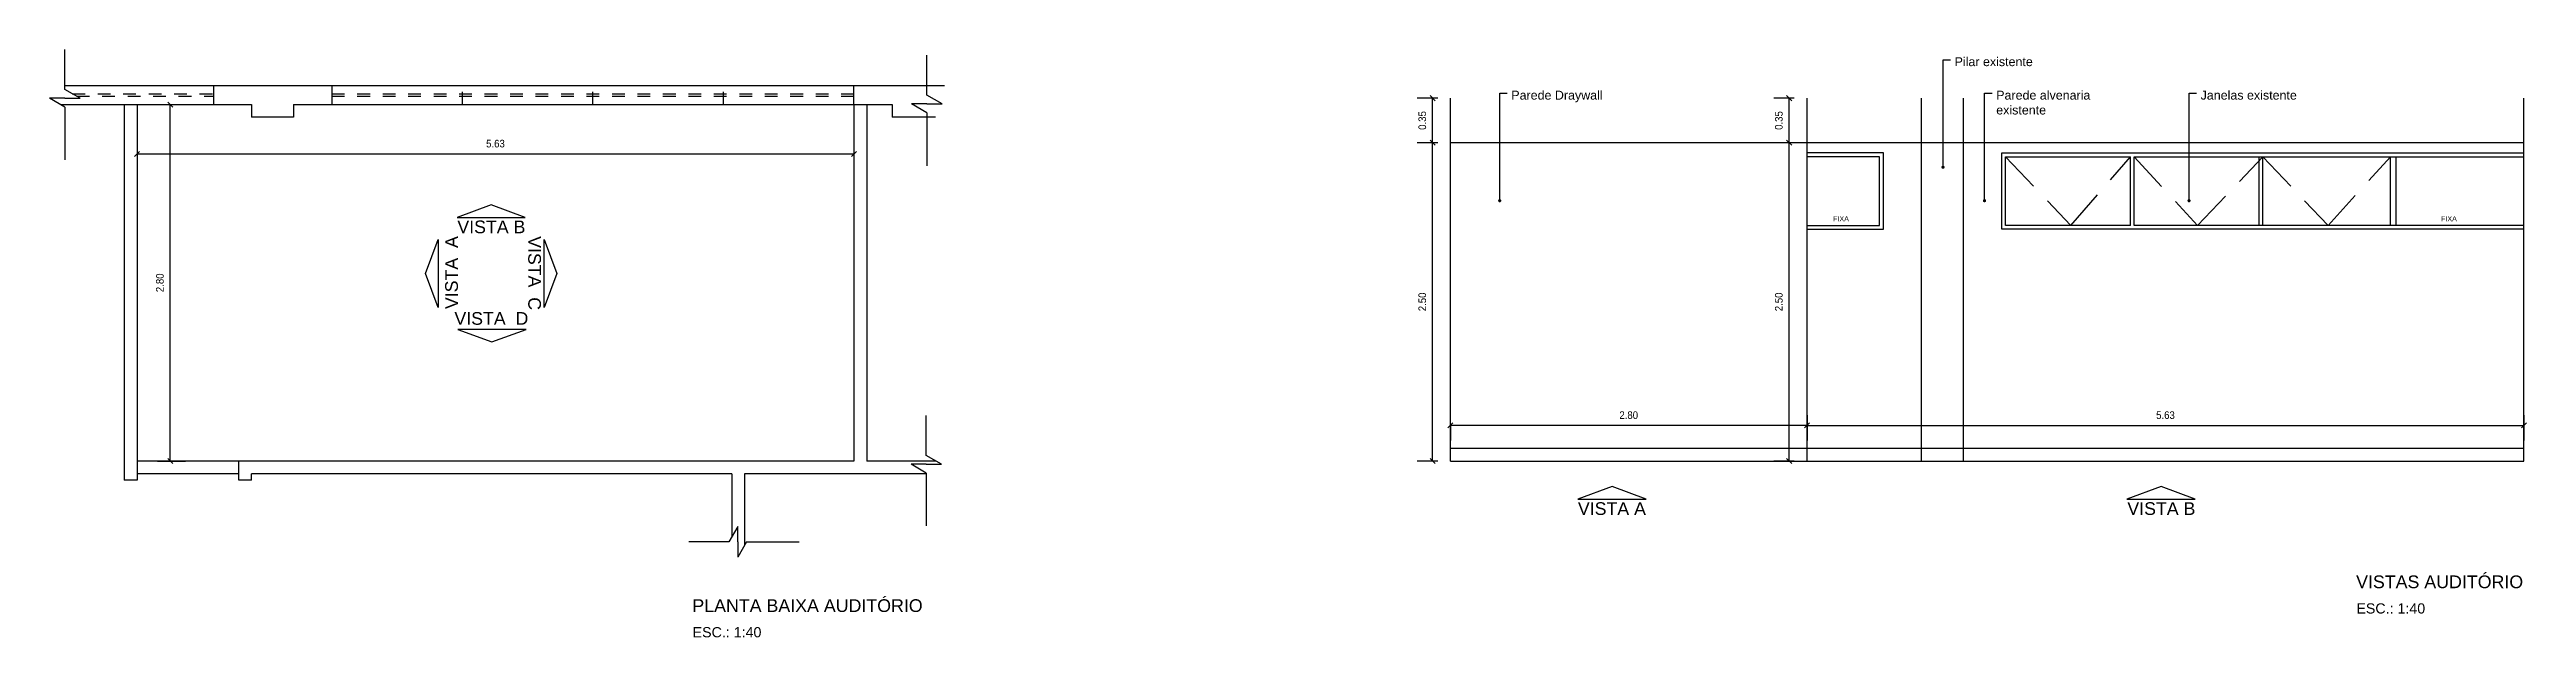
# Model space of a CAD drawing. Header units: millimetres. Extents: x 7034 to 7235, y -465 to -378.
# Drawn here: x 7083.1 to 7102.55, y -439.31 to -434.69 of the extents above; entities that cross this region are included whole.
import ezdxf

# ---------------------------------------------------------------- set-up
doc = ezdxf.new("R2010")
doc.units = ezdxf.units.MM
doc.header["$LTSCALE"] = 0.005
doc.linetypes.add('CONTINUO', pattern=[0])
doc.linetypes.add('DASHED', pattern=[19.05, 12.7, -6.35])
doc.layers.get('0').update_dxf_attribs({"linetype": 'CONTINUO'})
doc.layers.get('DEFPOINTS').update_dxf_attribs({"linetype": 'CONTINUO', "lineweight": 15})
for name, color, linetype in [('- COTAS', 12, 'Continuous'), ('252', 252, 'Continuous'), ('ARQ-PEITORIAL', 4, 'Continuous'), ('ARQ-TEXTO', 3, 'Continuous'), ('ARQ_ALVENARIA', 6, 'Continuous'), ('ARQ_ESQUADRIA', 5, 'Continuous'), ('ARQ_JANELAALTA', 150, 'DASHED'), ('ARQ_TXT_AMBIENTE', 3, 'Continuous'), ('DETALHES', 4, 'Continuous'), ('LL_DETALHES PRETO', 250, 'Continuous'), ('NN_COTA', 1, 'Continuous'), ('NN_GESSO', 5, 'Continuous')]:
    doc.layers.add(name, color=color, linetype=linetype)
doc.layers.add('TEXTO', color=7, linetype='Continuous', lineweight=15)
doc.styles.add('50', font='ARIALN.TTF', dxfattribs={"height": 0.1})
doc.styles.add('ARQ', font='arial.ttf', dxfattribs={"width": 0.9})
doc.styles.add('R80-20', font='simplex.shx', dxfattribs={"height": 0.04})
doc.styles.get("Standard").update_dxf_attribs({"font": 'arial.ttf'})
doc.dimstyles.new('1-40', dxfattribs={"dimtxt": 0.06, "dimasz": 0.04, "dimexe": 0.1195, "dimexo": 0.1, "dimgap": 0.05, "dimtad": 1, "dimzin": 0, "dimdsep": 46, "dimtxsty": 'ARQ', "dimblk": 'OBLIQUE', "dimcen": 0.09, "dimclrd": 1, "dimclre": 1, "dimclrt": 7, "dimadec": 0, "dimazin": 0, "dimtm": 1e-09, "dimtfac": 1, "dimtofl": 0, "dimtmove": 0, "dimatfit": 3, "dimfxl": 0.1, "dimfxlon": 1, "dimtolj": 1, "dimtzin": 0, "dimlwd": -1, "dimlwe": -1, "dimarcsym": 0})
doc.dimstyles.new('50', dxfattribs={"dimscale": 0, "dimtxt": 0.1, "dimasz": 0.025, "dimexe": 0.05, "dimexo": 0.05, "dimgap": 0.01, "dimtad": 1, "dimdec": 0, "dimlfac": 100, "dimzin": 0, "dimdsep": 46, "dimtxsty": '50', "dimblk": 'DOT', "dimcen": 0.02, "dimclrd": 1, "dimclre": 1, "dimclrt": 7, "dimadec": 0, "dimazin": 0, "dimtfac": 1, "dimtdec": 0, "dimtofl": 0, "dimtmove": 2, "dimatfit": 2, "dimldrblk": 'DOT', "dimfxl": 0.05, "dimtolj": 1, "dimtzin": 0, "dimlwd": -1, "dimarcsym": 0})

msp = doc.modelspace()

# ---------------------------------------------------------------- texts
at = {"color": 1, "char_height": 0.09975, "width": 0.67765, "attachment_point": 1, "style": 'R80-20'}
for s, insert in [('\\pi0.07567;{\\fArial|b0|i0|c0|p34;VISTA B}', (7086.222, -436.037)), ('\\pi0.05246;{\\fArial|b0|i0|c0|p34;VISTA  D}', (7086.222, -436.756)), ('\\pi0.07186;{\\fArial|b0|i0|c0|p34;VISTA A}', (7095.025, -438.25)), ('\\pi0.07567;{\\fArial|b0|i0|c0|p34;VISTA B}', (7099.336, -438.25))]:
    msp.add_mtext(s, dxfattribs=dict(at, insert=insert))
for s, insert, rotation in [('\\pi0.0525;{\\fArial|b0|i0|c0|p34;VISTA  A}', (7086.202, -436.785), 90), ('\\pi0.05151;{\\fArial|b0|i0|c0|p34;VISTA  C}', (7086.954, -436.108), 270)]:
    msp.add_mtext(s, dxfattribs=dict(at, insert=insert, rotation=rotation))
at = {"layer": 'ARQ_TXT_AMBIENTE', "char_height": 0.07, "attachment_point": 1}
for s, insert in [('Pilar existente', (7098.055, -434.754)), ('Parede Draywall', (7094.574, -435.017)), ('Parede alvenaria\\Pexistente', (7098.382, -435.017)), ('Janelas existente', (7099.987, -435.017))]:
    msp.add_mtext_dynamic_manual_height_columns(s, width=0.75461, gutter_width=0, heights=[0.288], dxfattribs=dict(at, insert=insert))
at = {"layer": 'ARQ_TXT_AMBIENTE', "char_height": 0.04, "width": 0.82452, "attachment_point": 1}
for insert in [(7097.101, -436.003), (7101.875, -436.003)]:
    msp.add_mtext('FIXA', dxfattribs=dict(at, insert=insert))
at = {"layer": 'TEXTO', "attachment_point": 1}
for s, width, insert, char_height in [('VISTAS AUDITÓRIO', 1.48316, (7101.208, -438.825), 0.1), ('PLANTA BAIXA AUDITÓRIO', 3.64349, (7088.143, -439.012), 0.1), ('ESC.: 1:40', 3.13121, (7101.21, -439.044), 0.08), ('ESC.: 1:40', 3.13121, (7088.145, -439.231), 0.08)]:
    msp.add_mtext_dynamic_manual_height_columns(s, width=width, gutter_width=12.5, heights=[0], dxfattribs=dict(at, insert=insert, char_height=char_height))

# ---------------------------------------------------------------- blocks, each defined once
blk = doc.blocks.new('seta')
at = {"layer": 'NN_COTA', "transparency": 33554549}
h = blk.add_hatch(dxfattribs=at)
h.set_pattern_fill('ANGLE', color=256)
h.set_pattern_definition([(0, (-0.006, 0.008), (0, 6.985), [5.08, -1.905]), (90, (-0.006, 0.008), (-6.985, 4e-16), [5.08, -1.905])])
h.paths.add_polyline_path([(17.271, -37.747), (17.539, -37.846), (17.806, -37.747)])
at = {"layer": 'NN_COTA'}
blk.add_lwpolyline([(17.271, -37.747), (17.806, -37.747), (17.539, -37.846), (17.271, -37.747)], dxfattribs=at)
blk = doc.blocks.new('_OBLIQUE')
at = {"color": 0, "linetype": 'ByBlock'}
blk.add_line((-0.5, -0.5), (0.5, 0.5), dxfattribs=at)
blk = doc.blocks.new('*D114')
at = {"layer": '- COTAS', "color": 1, "transparency": 16777216}
for p, q in [((7083.943, -435.126), (7084.162, -435.126)), ((7084.043, -437.926), (7084.043, -435.126)), ((7083.943, -437.926), (7084.162, -437.926))]:
    blk.add_line(p, q, dxfattribs=at)
at = {"layer": 'DEFPOINTS', "color": 0, "transparency": 16777216}
for p in [(7083.782, -435.126), (7084.043, -435.126), (7083.782, -437.926)]:
    blk.add_point(p, dxfattribs=at)
at = {"layer": '- COTAS', "color": 1, "transparency": 16777216, "xscale": 0.04, "yscale": 0.04, "zscale": 0.04}
for p, rotation in [((7084.043, -435.126), 90), ((7084.043, -437.926), 270)]:
    blk.add_blockref('_OBLIQUE', p, dxfattribs=dict(at, rotation=rotation))
at = {"layer": '- COTAS', "color": 7, "transparency": 16777216, "insert": (7083.962, -436.526), "char_height": 0.06, "attachment_point": 5, "rotation": 90, "style": 'ARQ'}
blk.add_mtext('\\A1;2.80', dxfattribs=at)
blk = doc.blocks.new('*D115')
at = {"layer": '- COTAS', "color": 1, "transparency": 16777216}
for p, q in [((7083.782, -435.514), (7083.782, -435.633)), ((7083.782, -435.514), (7089.412, -435.514)), ((7089.412, -435.514), (7089.412, -435.633))]:
    blk.add_line(p, q, dxfattribs=at)
at = {"layer": 'DEFPOINTS', "color": 0, "transparency": 16777216}
for p in [(7083.782, -435.514), (7089.412, -435.514), (7089.412, -435.514)]:
    blk.add_point(p, dxfattribs=at)
at = {"layer": '- COTAS', "color": 1, "transparency": 16777216, "xscale": 0.04, "yscale": 0.04, "zscale": 0.04, "rotation": 180}
blk.add_blockref('_OBLIQUE', (7083.782, -435.514), dxfattribs=at)
at = {"layer": '- COTAS', "color": 1, "transparency": 16777216, "xscale": 0.04, "yscale": 0.04, "zscale": 0.04}
blk.add_blockref('_OBLIQUE', (7089.412, -435.514), dxfattribs=at)
at = {"layer": '- COTAS', "color": 7, "transparency": 16777216, "insert": (7086.597, -435.433), "char_height": 0.06, "attachment_point": 5, "style": 'ARQ'}
blk.add_mtext('\\A1;5.63', dxfattribs=at)
blk = doc.blocks.new('*D63')
at = {"layer": '- COTAS', "color": 1, "transparency": 16777216}
for p, q in [((7096.796, -435.426), (7096.636, -435.426)), ((7096.756, -437.926), (7096.756, -435.426)), ((7096.796, -437.926), (7096.636, -437.926))]:
    blk.add_line(p, q, dxfattribs=at)
at = {"layer": 'DEFPOINTS', "color": 0, "transparency": 16777216}
for p in [(7096.756, -435.426), (7096.896, -435.426), (7096.896, -437.926)]:
    blk.add_point(p, dxfattribs=at)
at = {"layer": '- COTAS', "color": 1, "transparency": 16777216, "xscale": 0.04, "yscale": 0.04, "zscale": 0.04}
for p, rotation in [((7096.756, -435.426), 90), ((7096.756, -437.926), 270)]:
    blk.add_blockref('_OBLIQUE', p, dxfattribs=dict(at, rotation=rotation))
at = {"layer": '- COTAS', "color": 7, "transparency": 16777216, "insert": (7096.675, -436.676), "char_height": 0.06, "attachment_point": 5, "rotation": 90, "style": 'ARQ'}
blk.add_mtext('\\A1;2.50', dxfattribs=at)
blk = doc.blocks.new('*D64')
at = {"layer": '- COTAS', "color": 1, "transparency": 16777216}
for p, q in [((7096.796, -435.076), (7096.636, -435.076)), ((7096.756, -435.426), (7096.756, -435.076)), ((7096.796, -435.426), (7096.636, -435.426))]:
    blk.add_line(p, q, dxfattribs=at)
at = {"layer": 'DEFPOINTS', "color": 0, "transparency": 16777216}
for p in [(7096.756, -435.076), (7096.896, -435.076), (7096.896, -435.426)]:
    blk.add_point(p, dxfattribs=at)
at = {"layer": '- COTAS', "color": 1, "transparency": 16777216, "xscale": 0.04, "yscale": 0.04, "zscale": 0.04}
for p, rotation in [((7096.756, -435.076), 90), ((7096.756, -435.426), 270)]:
    blk.add_blockref('_OBLIQUE', p, dxfattribs=dict(at, rotation=rotation))
at = {"layer": '- COTAS', "color": 7, "transparency": 16777216, "insert": (7096.675, -435.251), "char_height": 0.06, "attachment_point": 5, "rotation": 90, "style": 'ARQ'}
blk.add_mtext('\\A1;0.35', dxfattribs=at)
blk = doc.blocks.new('_DOT')
at = {"color": 0, "linetype": 'ByBlock'}
blk.add_line((-0.5, 0), (-1, 0), dxfattribs=at)
at = {"color": 0, "linetype": 'ByBlock', "const_width": 0.5}
blk.add_lwpolyline([(-0.25, 0, 1), (0.25, 0, 1)], format="xyb", close=True, dxfattribs=at)
blk = doc.blocks.new('DOT')
at = {"layer": 'ARQ-TEXTO', "color": 0, "linetype": 'ByBlock'}
blk.add_line((-0.5, 0), (-1, 0), dxfattribs=at)
at = {"layer": 'ARQ-TEXTO', "color": 0, "linetype": 'ByBlock', "const_width": 0.5}
blk.add_lwpolyline([(-0.25, 0, 1), (0.25, 0, 1)], format="xyb", close=True, dxfattribs=at)
blk = doc.blocks.new('*D65')
at = {"layer": '- COTAS', "color": 1, "transparency": 16777216}
for p, q in [((7093.996, -435.426), (7093.836, -435.426)), ((7093.956, -437.926), (7093.956, -435.426)), ((7093.996, -437.926), (7093.836, -437.926))]:
    blk.add_line(p, q, dxfattribs=at)
at = {"layer": 'DEFPOINTS', "color": 0, "transparency": 16777216}
for p in [(7093.956, -435.426), (7094.096, -435.426), (7094.096, -437.926)]:
    blk.add_point(p, dxfattribs=at)
at = {"layer": '- COTAS', "color": 1, "transparency": 16777216, "xscale": 0.04, "yscale": 0.04, "zscale": 0.04}
for p, rotation in [((7093.956, -435.426), 90), ((7093.956, -437.926), 270)]:
    blk.add_blockref('_OBLIQUE', p, dxfattribs=dict(at, rotation=rotation))
at = {"layer": '- COTAS', "color": 7, "transparency": 16777216, "insert": (7093.875, -436.676), "char_height": 0.06, "attachment_point": 5, "rotation": 90, "style": 'ARQ'}
blk.add_mtext('\\A1;2.50', dxfattribs=at)
blk = doc.blocks.new('*D66')
at = {"layer": '- COTAS', "color": 1, "transparency": 16777216}
for p, q in [((7093.996, -435.076), (7093.836, -435.076)), ((7093.956, -435.426), (7093.956, -435.076)), ((7093.996, -435.426), (7093.836, -435.426))]:
    blk.add_line(p, q, dxfattribs=at)
at = {"layer": 'DEFPOINTS', "color": 0, "transparency": 16777216}
for p in [(7093.956, -435.076), (7094.096, -435.076), (7094.096, -435.426)]:
    blk.add_point(p, dxfattribs=at)
at = {"layer": '- COTAS', "color": 1, "transparency": 16777216, "xscale": 0.04, "yscale": 0.04, "zscale": 0.04}
for p, rotation in [((7093.956, -435.076), 90), ((7093.956, -435.426), 270)]:
    blk.add_blockref('_OBLIQUE', p, dxfattribs=dict(at, rotation=rotation))
at = {"layer": '- COTAS', "color": 7, "transparency": 16777216, "insert": (7093.875, -435.251), "char_height": 0.06, "attachment_point": 5, "rotation": 90, "style": 'ARQ'}
blk.add_mtext('\\A1;0.35', dxfattribs=at)
blk = doc.blocks.new('*D116')
at = {"layer": '- COTAS', "color": 1, "transparency": 16777216}
for p, q in [((7096.896, -437.567), (7096.896, -437.766)), ((7102.526, -437.567), (7102.526, -437.766)), ((7096.896, -437.646), (7102.526, -437.646))]:
    blk.add_line(p, q, dxfattribs=at)
at = {"layer": 'DEFPOINTS', "color": 0, "transparency": 16777216}
for p in [(7096.896, -437.467), (7102.526, -437.467), (7102.526, -437.646)]:
    blk.add_point(p, dxfattribs=at)
at = {"layer": '- COTAS', "color": 1, "transparency": 16777216, "xscale": 0.04, "yscale": 0.04, "zscale": 0.04, "rotation": 180}
blk.add_blockref('_OBLIQUE', (7096.896, -437.646), dxfattribs=at)
at = {"layer": '- COTAS', "color": 1, "transparency": 16777216, "xscale": 0.04, "yscale": 0.04, "zscale": 0.04}
blk.add_blockref('_OBLIQUE', (7102.526, -437.646), dxfattribs=at)
at = {"layer": '- COTAS', "color": 7, "transparency": 16777216, "insert": (7099.711, -437.566), "char_height": 0.06, "attachment_point": 5, "style": 'ARQ'}
blk.add_mtext('\\A1;5.63', dxfattribs=at)
blk = doc.blocks.new('*D117')
at = {"layer": '- COTAS', "color": 1, "transparency": 16777216}
for p, q in [((7094.096, -437.646), (7094.096, -437.766)), ((7096.896, -437.646), (7094.096, -437.646)), ((7096.896, -437.646), (7096.896, -437.766))]:
    blk.add_line(p, q, dxfattribs=at)
at = {"layer": 'DEFPOINTS', "color": 0, "transparency": 16777216}
for p in [(7094.096, -437.646), (7094.096, -437.646), (7096.896, -437.646)]:
    blk.add_point(p, dxfattribs=at)
at = {"layer": '- COTAS', "color": 1, "transparency": 16777216, "xscale": 0.04, "yscale": 0.04, "zscale": 0.04, "rotation": 180}
blk.add_blockref('_OBLIQUE', (7094.096, -437.646), dxfattribs=at)
at = {"layer": '- COTAS', "color": 1, "transparency": 16777216, "xscale": 0.04, "yscale": 0.04, "zscale": 0.04}
blk.add_blockref('_OBLIQUE', (7096.896, -437.646), dxfattribs=at)
at = {"layer": '- COTAS', "color": 7, "transparency": 16777216, "insert": (7095.496, -437.566), "char_height": 0.06, "attachment_point": 5, "style": 'ARQ'}
blk.add_mtext('\\A1;2.80', dxfattribs=at)

# ---------------------------------------------------------------- dimensions: what is measured, and where the dimension line sits
at = {"layer": '- COTAS'}
for base, p1, p2, picture, middle in [((7084.043, -435.126), (7083.782, -437.926), (7083.782, -435.126), '*D114', (7083.962, -436.526)), ((7093.956, -435.076), (7094.096, -435.426), (7094.096, -435.076), '*D66', (7093.875, -435.251)), ((7096.756, -435.076), (7096.896, -435.426), (7096.896, -435.076), '*D64', (7096.675, -435.251)), ((7093.956, -435.426), (7094.096, -437.926), (7094.096, -435.426), '*D65', (7093.875, -436.676)), ((7096.756, -435.426), (7096.896, -437.926), (7096.896, -435.426), '*D63', (7096.675, -436.676))]:
    dim = msp.add_linear_dim(base=base, p1=p1, p2=p2, angle=90, dimstyle='1-40', dxfattribs=at)
    dim.commit()
    dim.dimension.update_dxf_attribs({"geometry": picture, "text_midpoint": middle})
for base, p1, p2, picture, middle in [((7089.412, -435.514), (7083.782, -435.514), (7089.412, -435.514), '*D115', (7086.597, -435.433)), ((7094.096, -437.646), (7096.896, -437.646), (7094.096, -437.646), '*D117', (7095.496, -437.566)), ((7102.526, -437.646), (7096.896, -437.467), (7102.526, -437.467), '*D116', (7099.711, -437.566))]:
    dim = msp.add_linear_dim(base=base, p1=p1, p2=p2, dimstyle='1-40', dxfattribs=at)
    dim.commit()
    dim.dimension.update_dxf_attribs({"geometry": picture, "text_midpoint": middle})

# ---------------------------------------------------------------- linework, layer by layer
at = {"layer": '252', "linetype": 'DASHED', "ltscale": 5}
for p, q in [((7098.456, -435.536), (7098.968, -436.076)), ((7098.968, -436.076), (7099.436, -435.536)), ((7099.466, -435.536), (7099.963, -436.076)), ((7099.963, -436.076), (7100.476, -435.536)), ((7100.476, -435.536), (7100.988, -436.076)), ((7100.988, -436.076), (7101.477, -435.536))]:
    msp.add_line(p, q, dxfattribs=at)
at = {"layer": '252'}
for p, q in [((7084.582, -437.926), (7083.782, -437.926)), ((7084.582, -438.026), (7083.782, -438.026))]:
    msp.add_line(p, q, dxfattribs=at)
at = {"layer": 'ARQ-PEITORIAL'}
for p, q in [((7083.215, -435.007), (7083.215, -434.694)), ((7089.985, -435.052), (7089.985, -434.739)), ((7083.215, -435.076), (7083.095, -435.076)), ((7083.215, -435.146), (7083.095, -435.076)), ((7083.335, -435.076), (7083.215, -435.007)), ((7083.215, -435.076), (7083.335, -435.076)), ((7090.105, -435.121), (7089.985, -435.052)), ((7083.215, -435.146), (7083.215, -435.56)), ((7083.682, -435.126), (7083.682, -438.076)), ((7083.782, -435.126), (7083.782, -438.076)), ((7089.412, -435.126), (7089.412, -437.926)), ((7089.512, -435.126), (7089.512, -437.926)), ((7089.985, -435.121), (7089.865, -435.121)), ((7089.985, -435.191), (7089.865, -435.121)), ((7089.985, -435.121), (7090.105, -435.121)), ((7089.985, -435.191), (7089.985, -435.606)), ((7089.98, -437.882), (7089.98, -437.569)), ((7089.412, -437.926), (7084.582, -437.926)), ((7084.582, -438.076), (7084.582, -437.926)), ((7088.452, -438.026), (7084.682, -438.026)), ((7084.682, -438.076), (7084.682, -438.026)), ((7088.452, -438.026), (7088.452, -438.521)), ((7088.552, -438.026), (7088.552, -438.588)), ((7089.98, -438.026), (7088.552, -438.026)), ((7090.056, -437.926), (7089.512, -437.926)), ((7089.98, -437.952), (7089.86, -437.952)), ((7089.98, -438.021), (7089.86, -437.952)), ((7090.1, -437.952), (7089.98, -437.882)), ((7089.98, -437.952), (7090.1, -437.952)), ((7089.98, -438.021), (7089.98, -438.436)), ((7083.782, -438.076), (7083.682, -438.076)), ((7084.682, -438.076), (7084.582, -438.076)), ((7088.429, -438.561), (7088.116, -438.561)), ((7088.499, -438.441), (7088.429, -438.561)), ((7088.499, -438.561), (7088.499, -438.441)), ((7088.499, -438.561), (7088.499, -438.681)), ((7088.568, -438.561), (7088.499, -438.681)), ((7088.568, -438.561), (7088.983, -438.561))]:
    msp.add_line(p, q, dxfattribs=at)
at = {"layer": 'ARQ_ALVENARIA'}
for p, q in [((7083.215, -434.976), (7090.124, -434.976)), ((7084.382, -434.976), (7084.382, -435.126)), ((7085.312, -434.976), (7085.312, -435.126)), ((7089.412, -435.126), (7089.412, -434.976)), ((7094.096, -437.926), (7094.096, -435.076)), ((7096.896, -437.926), (7096.896, -435.076)), ((7102.526, -437.926), (7102.526, -435.076)), ((7083.182, -435.126), (7084.682, -435.126)), ((7084.682, -435.126), (7084.682, -435.226)), ((7085.012, -435.226), (7084.682, -435.226)), ((7085.012, -435.126), (7085.312, -435.126)), ((7085.012, -435.126), (7085.012, -435.226)), ((7085.312, -435.126), (7089.412, -435.126)), ((7089.412, -435.126), (7089.712, -435.126)), ((7089.712, -435.126), (7089.712, -435.226)), ((7090.052, -435.226), (7089.712, -435.226)), ((7094.096, -437.926), (7102.526, -437.926))]:
    msp.add_line(p, q, dxfattribs=at)
at = {"layer": 'ARQ_ESQUADRIA'}
for p, q in [((7097.796, -437.926), (7097.796, -435.076)), ((7098.126, -437.926), (7098.126, -435.076))]:
    msp.add_line(p, q, dxfattribs=at)
at = {"layer": 'ARQ_JANELAALTA', "ltscale": 0.5}
for p, q in [((7083.274, -435.041), (7084.382, -435.041)), ((7083.309, -435.061), (7084.382, -435.061)), ((7085.312, -435.041), (7089.412, -435.041)), ((7085.312, -435.061), (7089.412, -435.061)), ((7086.337, -435.126), (7086.337, -434.976)), ((7087.362, -435.126), (7087.362, -434.976)), ((7088.387, -435.126), (7088.387, -434.976))]:
    msp.add_line(p, q, dxfattribs=at)
for p in [(7086.337, -435.126), (7087.362, -435.126), (7088.387, -435.126)]:
    msp.add_point(p, dxfattribs=at)
at = {"layer": 'DETALHES'}
msp.add_line((7102.526, -435.426), (7094.096, -435.426), dxfattribs=at)
at = {"layer": 'LL_DETALHES PRETO'}
for p, q in [((7099.436, -436.076), (7099.436, -435.536)), ((7099.466, -436.076), (7099.466, -435.536)), ((7100.446, -436.076), (7100.446, -435.536)), ((7100.476, -436.076), (7100.476, -435.536)), ((7100.476, -436.076), (7100.476, -435.536)), ((7101.477, -436.076), (7101.477, -435.536)), ((7101.522, -436.076), (7101.522, -435.536)), ((7094.096, -437.826), (7102.526, -437.826))]:
    msp.add_line(p, q, dxfattribs=at)
for points in [[(7096.896, -436.106), (7097.496, -436.106), (7097.496, -435.506), (7096.896, -435.506)], [(7096.896, -436.076), (7097.466, -436.076), (7097.466, -435.536), (7096.896, -435.536)], [(7102.526, -436.106), (7098.426, -436.106), (7098.426, -435.506), (7102.526, -435.506)], [(7099.436, -436.076), (7098.456, -436.076), (7098.456, -435.536), (7099.436, -435.536)], [(7099.466, -435.536), (7102.526, -435.536)], [(7102.526, -436.076), (7099.466, -436.076)]]:
    msp.add_lwpolyline(points, dxfattribs=at)

# ---------------------------------------------------------------- block references
at = {"layer": 'NN_GESSO', "xscale": -1, "rotation": 180}
for p in [(7069.024, -473.76), (7077.826, -475.973), (7082.137, -475.973)]:
    msp.add_blockref('seta', p, dxfattribs=at)
at = {"layer": 'NN_GESSO'}
for p, rotation in [((7123.894, -418.914), 270), ((7049.233, -453.991), 89.99999999999999)]:
    msp.add_blockref('seta', p, dxfattribs=dict(at, rotation=rotation))
at = {"layer": 'NN_GESSO', "xscale": -1}
msp.add_blockref('seta', (7104.108, -399.145), dxfattribs=at)

msp.set_redraw_order([(e.dxf.handle, doc.entitydb.next_handle()) for e in msp.query("TEXT MTEXT ATTDEF DIMENSION ARC_DIMENSION")])  # texts and dimensions are drawn at this point

# ---------------------------------------------------------------- leaders
at = {"layer": 'ARQ_ALVENARIA'}
for points in [[(7097.964, -435.618), (7097.964, -434.774), (7098.022, -434.774)], [(7094.483, -435.881), (7094.483, -435.037), (7094.541, -435.037)], [(7098.29, -435.881), (7098.29, -435.037), (7098.349, -435.037)], [(7099.896, -435.881), (7099.896, -435.037), (7099.954, -435.037)]]:
    msp.add_leader(points, dimstyle='50', override={"dimscale": 1, "dimtad": 0, "dimldrblk": 'DOT'}, dxfattribs=at)

doc.saveas('drawing.dxf')
